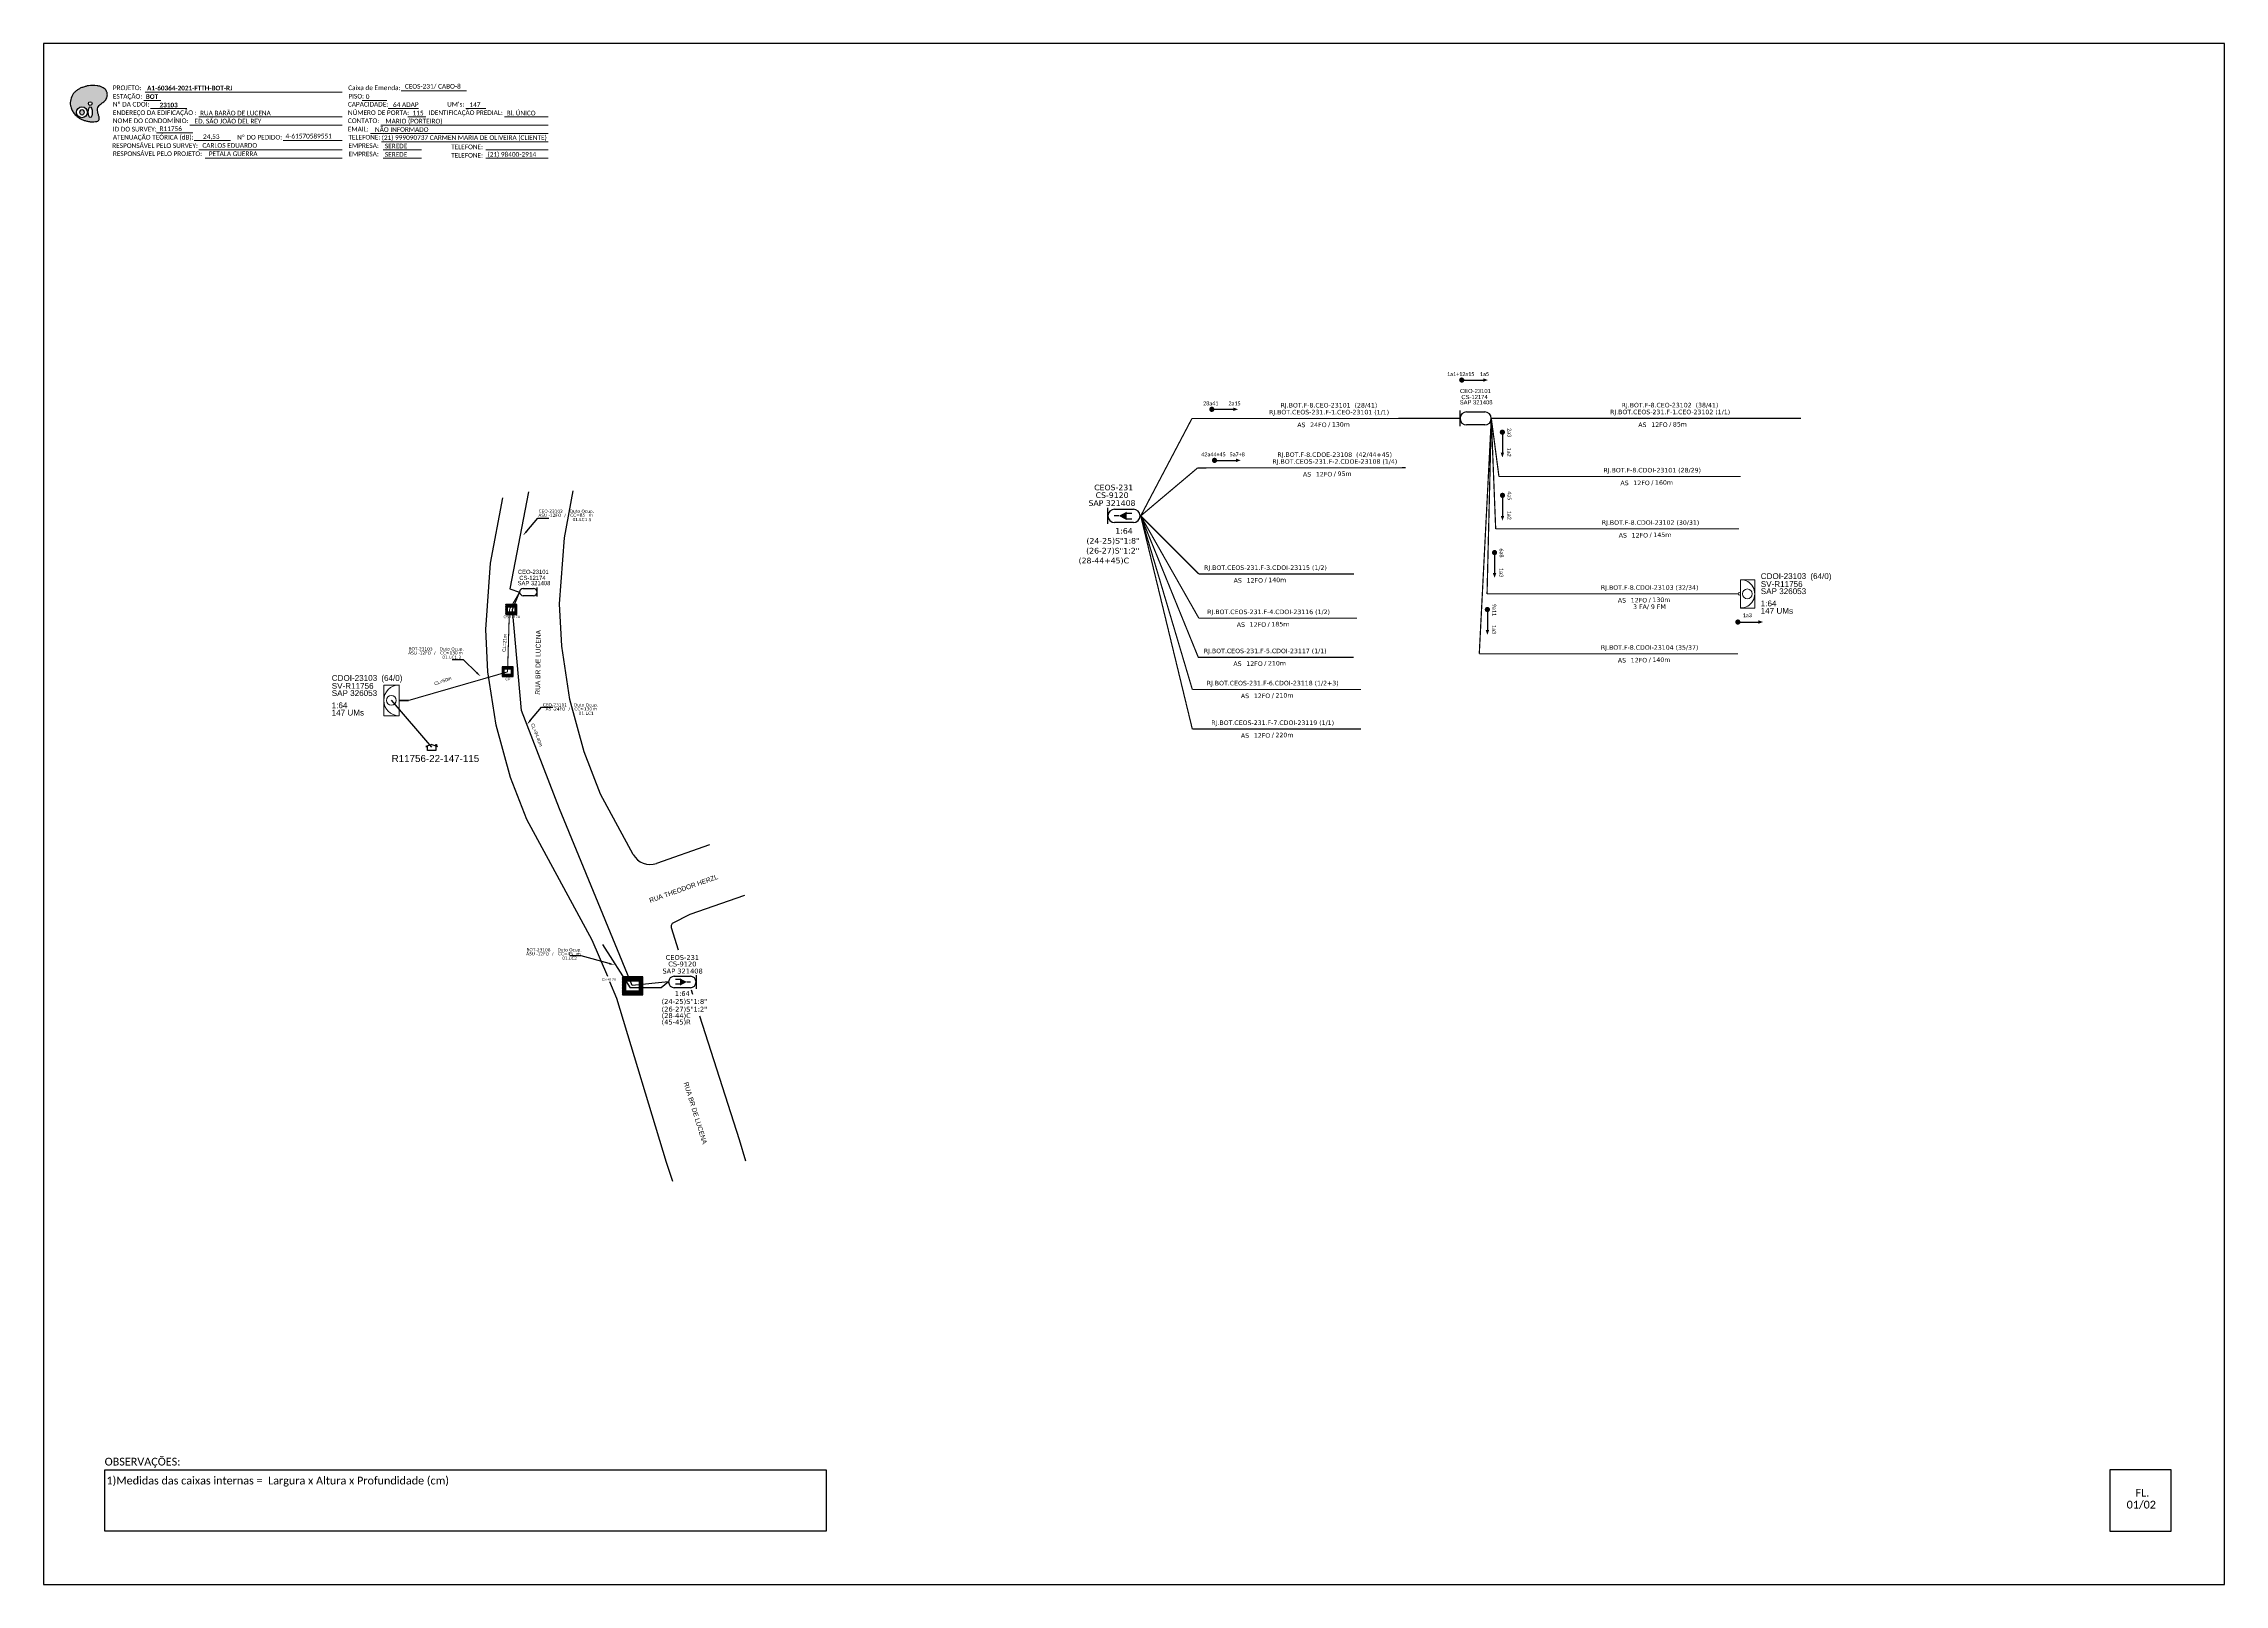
# Model space of a CAD drawing. Extents: x -4 to 1778, y 1 to 595.
# Drawn here: x -4 to 837, y 1 to 595 of the extents above; entities that cross this region are included whole.
import ezdxf
from ezdxf import colors
from ezdxf.entities.mleader import LeaderData, LeaderLine
from ezdxf.enums import TextEntityAlignment as Align
from ezdxf.math import Vec2, Vec3

# ---------------------------------------------------------------- set-up
doc = ezdxf.new("R2010")
doc.units = 0
for name, color, linetype in [('0 @ 1', 7, 'Continuous'), ('10.0-Cartográfico', 4, 'Continuous'), ('10.1-Caixas Subterrâneas', 5, 'Continuous'), ('20.4-CEOS', 1, 'Continuous'), ('20.5-CEO', 1, 'Continuous'), ('CAP a instalar', 1, 'Continuous'), ('CAP_A_INSTALAR', 1, 'Continuous'), ('label_cabos', 7, 'Continuous'), ('QUADRA', 7, 'Continuous'), ('SETA', 7, 'Continuous'), ('surveys', 7, 'Continuous'), ('surveys legendas', 7, 'Continuous')]:
    doc.layers.add(name, color=color, linetype=linetype)
for name, color, linetype, lineweight in [("20.0-LEGENDA DOS CDO'S", 1, 'Continuous', 0), ('20.1-CDO_INTERIOR', 1, 'Continuous', 0), ('20.2-CDO_POSTE', 1, 'Continuous', 5), ('40.1-ETIQUETAS', 1, 'Continuous', 20), ('Segmento Logradouro Texto', 5, 'Continuous', 0)]:
    doc.layers.add(name, color=color, linetype=linetype, lineweight=lineweight)
doc.layers.add('DROP DE CLIENTE', color=140, linetype='Continuous', plot=False)
doc.styles.add('ARIAL', font='arial.ttf')
doc.styles.add('DIGICADE', font='arial.ttf')
doc.styles.add('FTTH', font='arial.ttf')
doc.styles.add('MtXpl_Calibri', font='calibri.ttf')
doc.styles.add('siredit', font='verdana.ttf')
doc.styles.add('WMF-Calibri0', font='calibri.ttf')
doc.styles.add('WMF-Calibri1', font='calibrib.ttf')
doc.linetypes.add('FENCELINE1', pattern='A,0.25,-0.1,[133,ltypeshp.shx,S=0.1,R=0,X=-0.1,Y=0],-0.1,1', length=1.45)

# ---------------------------------------------------------------- blocks, each defined once
blk = doc.blocks.new('OI')
h = blk.add_hatch(color=40)
edge = h.paths.add_edge_path()
edge.add_spline(control_points=[(4.35, -0.67), (3.92, -0.99), (3.26, -1.5), (2.81, -2.59), (2.9, -3.5), (3.06, -4.27), (3.31, -4.85), (3.37, -5.39), (3.4, -5.88), (3.2, -6.4), (2.54, -6.61), (1.65, -6.63), (0.55, -6.67), (-0.56, -6.42), (-1.61, -6.14), (-2.77, -5.61), (-3.92, -4.77), (-4.89, -3.7), (-5.34, -2.65), (-5.6, -1.94), (-5.85, -0.96), (-5.71, 0.47), (-5.1, 2.02), (-4.14, 3.02), (-3.3, 3.61), (-2.37, 4.16), (-1.36, 4.44), (-0.56, 4.7), (0.79, 4.85), (2.24, 4.97), (3.79, 4.57), (4.67, 4.21), (5.44, 3.65), (5.76, 2.99), (6.03, 2.21), (6.01, 1.46), (5.72, 0.64), (5.31, 0.08), (4.88, -0.38), (4.51, -0.55), (4.35, -0.67)], knot_values=[0, 0, 0, 0, 1.60434, 2.417191, 3.427595, 4.282808, 4.776746, 5.304182, 5.888771, 6.258406, 6.858137, 7.79129, 8.986195, 10.124242, 11.187857, 12.242908, 13.953784, 15.414161, 16.515391, 17.349188, 17.675853, 19.552021, 21.515531, 22.568638, 23.63245, 24.621084, 25.782718, 26.745347, 27.142653, 29.870543, 31.004649, 31.921532, 32.709589, 33.801391, 34.042471, 35.192333, 35.971461, 36.628871, 37.254359, 37.836911, 37.836911, 37.836911, 37.836911], degree=3, periodic=0)
h.paths.add_polyline_path([(1.13, -0.87, -1), (-0.04, -0.87, -1)], flags=16)
edge = h.paths.add_edge_path(flags=16)
edge.add_ellipse((0.56, -3.59), major_axis=(-0.02, 1.71), ratio=0.361305, start_angle=0, end_angle=360)
h.paths.add_polyline_path([(-0.36, -3.62, -1), (-3.8, -3.62, -1)], flags=16)
edge = h.paths.add_edge_path(flags=0)
edge.add_ellipse((-2.08, -3.62), major_axis=(0, 0.885), ratio=0.758294, start_angle=0, end_angle=360)
at = {"color": 40}
for centre, radius in [((-2.08, -3.62), 1.72), ((0.54, -0.87), 0.587)]:
    blk.add_circle(centre, radius, dxfattribs=at)
blk.add_ellipse((-2.08, -3.62), major_axis=(0, 0.885), ratio=0.758294, start_param=-3.141592653589792, end_param=3.141592653589792, dxfattribs=at)
blk.add_ellipse((0.56, -3.59), major_axis=(-0.02, 1.71), ratio=0.361305, dxfattribs=at)
at = {"color": 40, "start_tangent": (-0.800898, -0.598801), "end_tangent": (-0.800898, -0.598801)}
blk.add_spline([(4.35, -0.67), (3.2, -1.78), (2.9, -2.54), (2.92, -3.55), (3.12, -4.38), (3.28, -4.85), (3.37, -5.37), (3.35, -5.95), (3.2, -6.29), (2.66, -6.55), (1.73, -6.63), (0.54, -6.62), (-0.58, -6.41), (-1.6, -6.11), (-2.56, -5.67), (-3.95, -4.67), (-4.89, -3.56), (-5.37, -2.56), (-5.64, -1.78), (-5.72, -1.46), (-5.63, 0.42), (-4.84, 2.22), (-4.13, 2.99), (-3.27, 3.62), (-2.4, 4.09), (-1.3, 4.47), (-0.37, 4.72), (0.02, 4.77), (2.75, 4.8), (3.85, 4.53), (4.69, 4.16), (5.31, 3.68), (5.85, 2.73), (5.93, 2.5), (5.94, 1.35), (5.67, 0.62), (5.29, 0.08), (4.84, -0.36), (4.35, -0.67)], degree=3, dxfattribs=at)
blk = doc.blocks.new('SURVEY_SURVEY')
for p, q in [((0, 0.0000127), (-0.0000126, 0.000009)), ((-0.0000126, 0.000009), (-0.0000086, 0.000009)), ((-0.0000086, 0), (-0.0000086, 0.000009)), ((0.0000086, 0), (-0.0000086, 0)), ((0, 0.0000127), (0.0000126, 0.000009)), ((0.0000084, 0.0000132), (0.0000098, 0.0000132)), ((0.0000084, 0.0000103), (0.0000084, 0.0000132)), ((0.0000126, 0.000009), (0.0000086, 0.000009)), ((0.0000086, 0.000009), (0.0000086, 0)), ((0.0000098, 0.0000132), (0.0000098, 0.0000099))]:
    blk.add_line(p, q)
blk = doc.blocks.new('Inst CDOI-64')
at = {"layer": '20.1-CDO_INTERIOR', "color": 1, "lineweight": 18}
blk.add_lwpolyline([(-2.12, -2.13), (-2.12, 2.12), (0, 2.12), (0.01, -2.13)], close=True, dxfattribs=at)
blk.add_circle((-1.06, 0), 0.68, dxfattribs=at)
blk.add_arc((0.01, 0), 2.13, 90.0276, 270.0276, dxfattribs=at)
at = {"layer": "20.0-LEGENDA DOS CDO'S", "style": 'ARIAL'}
for tag, p, rotation in [('FID', (-9.3, 2.69), 0.118), ('SAP', (-9.3, 0.61), 359.9724), ('SURVEY', (-9.3, 1.6), 359.9724), ('1:XX', (-9.31, -1.08), 359.9724), ('UMS', (-9.31, -2.09), 359.9724)]:
    blk.add_attdef(tag, p, '', height=0.8, rotation=rotation, dxfattribs=at)
at = {"layer": "20.0-LEGENDA DOS CDO'S"}
for tag, p, style, flags in [('ID_ATIVIDADE', (-9.3, 3.78), 'ARIAL', 3), ('FATOR', (-1.5, 3.78), 'ARIAL', 1), ('QTDE', (-9.18, -3.66), 'DIGICADE', 3)]:
    blk.add_attdef(tag, p, '', height=0.8, rotation=0.118, dxfattribs=dict(at, style=style, flags=flags))
at = {"layer": "20.0-LEGENDA DOS CDO'S", "style": 'ARIAL'}
blk.add_attdef('FIBRAS_UTILIZADAS', text='', height=0.8, rotation=359.9724, dxfattribs=at).set_placement((-0.99, 2.69), align=Align.CENTER)
blk = doc.blocks.new('*X8')
at = {"color": 0, "linetype": 'Continuous'}
for p, q in [((-1.25, 0.34099), (-0.49099, 1.1)), ((-1.25, 0.517767), (-0.667767, 1.1)), ((-1.25, 0.694544), (-0.844544, 1.1)), ((-1.25, 0.87132), (-1.02132, 1.1)), ((-1.25, 1.048097), (-1.198097, 1.1)), ((-1.25, 0.164214), (-0.8035, 0.610714)), ((-1.25, -0.012563), (-0.8035, 0.433937)), ((-1.25, -0.18934), (-0.8035, 0.25716)), ((-1.25, -0.366117), (-0.8035, 0.080383)), ((-0.789214, 0.625), (-0.314214, 1.1)), ((-0.612437, 0.625), (-0.137437, 1.1)), ((-0.43566, 0.625), (0.03934, 1.1)), ((-0.258883, 0.625), (0.216117, 1.1)), ((-0.082107, 0.625), (0.392893, 1.1)), ((0.09467, 0.625), (0.56967, 1.1)), ((0.271447, 0.625), (0.746447, 1.1)), ((0.448223, 0.625), (0.923223, 1.1)), ((0.625, 0.625), (1.1, 1.1)), ((0.801777, 0.625), (1.25, 1.073223)), ((0.8035, 0.449947), (1.25, 0.896447)), ((0.8035, 0.27317), (1.25, 0.71967)), ((0.8035, 0.096393), (1.25, 0.542893)), ((0.8035, -0.080383), (1.25, 0.366117)), ((0.8035, -0.25716), (1.25, 0.18934)), ((0.8035, -0.433937), (1.25, 0.012563)), ((-1.25, -0.542893), (-0.8035, -0.096393)), ((-1.25, -0.71967), (-0.8035, -0.27317)), ((-1.25, -0.896447), (-0.8035, -0.449947)), ((-1.25, -1.073223), (-0.801777, -0.625)), ((-1.1, -1.1), (-0.625, -0.625)), ((-0.923223, -1.1), (-0.448223, -0.625)), ((-0.746447, -1.1), (-0.271447, -0.625)), ((-0.56967, -1.1), (-0.09467, -0.625)), ((-0.392893, -1.1), (0.082107, -0.625)), ((-0.216117, -1.1), (0.258883, -0.625)), ((-0.03934, -1.1), (0.43566, -0.625)), ((0.137437, -1.1), (0.612437, -0.625)), ((0.314214, -1.1), (0.789214, -0.625)), ((0.49099, -1.1), (1.25, -0.34099)), ((0.667767, -1.1), (1.25, -0.517767)), ((0.8035, -0.610714), (1.25, -0.164214)), ((0.844544, -1.1), (1.25, -0.694544)), ((1.02132, -1.1), (1.25, -0.87132)), ((1.198097, -1.1), (1.25, -1.048097))]:
    blk.add_line(p, q, dxfattribs=at)
blk = doc.blocks.new('MANHOLE_MQ')
at = {"color": 0, "linetype": 'Continuous'}
for p, q in [((0.0000062, 0.0000057), (-0.0000063, 0.0000057)), ((-0.0000063, 0.0000057), (-0.0000063, -0.0000053)), ((-0.000004, 0.0000033), (0.000004, 0.0000033)), ((-0.000004, -0.0000029), (-0.000004, 0.0000033)), ((0.000004, 0.0000033), (0.000004, -0.0000029)), ((0.0000062, -0.0000053), (0.0000062, 0.0000057)), ((-0.0000063, -0.0000053), (0.0000062, -0.0000053)), ((0.000004, -0.0000029), (-0.000004, -0.0000029)), ((0.000004, -0.0000029), (0.000004, -0.0000029))]:
    blk.add_line(p, q, dxfattribs=at)
at = {"color": 0, "linetype": 'Continuous', "xscale": 5e-06, "yscale": 5e-06, "zscale": 1e-05}
blk.add_blockref('*X8', (0, 0.0000002), dxfattribs=at)
blk = doc.blocks.new('*U23')
at = {"layer": '20.4-CEOS', "color": 7, "style": 'siredit'}
for tag, p in [('FIBRAS_SPLITTER', (0, 0)), ('FIBRAS_TOP_C', (0, -4.13)), ('RESERVA_FINAIS', (0, -5.46))]:
    blk.add_attdef(tag, p, '', height=1.01, dxfattribs=at)
for tag, p, flags in [('QTDE', (0, -9.4), 1), ('ID_ATIVIDADE', (0, -6.77), 3), ('FATOR', (0, -8.09), 1), ('FID', (0, -10.71), 1)]:
    blk.add_attdef(tag, p, '', height=1.01, dxfattribs=dict(at, flags=flags))
blk = doc.blocks.new('*U24')
at = {"layer": '20.4-CEOS', "color": 7, "style": 'siredit'}
blk.add_attdef('FIBRAS_SPLITTER', (0, 0), '', height=1.01, dxfattribs=at)
for tag, p, flags in [('QTDE', (0, -4.11), 1), ('ID_ATIVIDADE', (0, -1.48), 3), ('FATOR', (0, -2.79), 3), ('FID', (0, -5.42), 1)]:
    blk.add_attdef(tag, p, '', height=1.01, dxfattribs=dict(at, flags=flags))
blk = doc.blocks.new('Inst CB DT OCUP CFOA-SM-AS-80-TS-24')
at = {"layer": 'label_cabos', "color": 0, "style": 'siredit'}
for tag, flags, p in [('ID_ATIVIDADE', 3, (1.31, 2.67)), ('FATOR', 1, (11.56, 2.55))]:
    blk.add_attdef(tag, text='', height=1, rotation=359.69001, dxfattribs=dict(at, flags=flags)).set_placement(p, align=Align.MIDDLE_CENTER)
for tag, p in [('TIPO_CABO', (1.76, 0)), ('DESTINO_CABO', (3.13, 1.26)), ('CABO', (4.69, -0.05)), ('/', (7.71, -0.05)), ('LANCE', (10.91, 0)), ('TIPO_CABO', (13.11, 1.24)), ('UND', (15.96, 0)), ('FID', (13.15, -1.41))]:
    blk.add_attdef(tag, text='', height=1, rotation=359.69001, dxfattribs=at).set_placement(p, align=Align.MIDDLE_CENTER)
blk.add_attdef('QTDE', (12.43, -0.47), '', height=1, rotation=359.69001, dxfattribs=at)
blk = doc.blocks.new('Inst CB DT OCUP CFOA-SM-ASU-120-S-12')
at = {"layer": 'label_cabos', "color": 0, "style": 'siredit'}
for tag, flags, p in [('ID_ATIVIDADE', 3, (1.31, 2.67)), ('FATOR', 1, (11.56, 2.55))]:
    blk.add_attdef(tag, text='', height=1, rotation=359.69001, dxfattribs=dict(at, flags=flags)).set_placement(p, align=Align.MIDDLE_CENTER)
for tag, p in [('TIPO_CABO', (1.26, 0)), ('DESTINO_CABO', (3.13, 1.26)), ('CABO', (4.69, -0.05)), ('/', (7.71, -0.05)), ('LANCE', (10.91, 0)), ('TIPO_CABO', (13.11, 1.24)), ('UND', (15.96, 0)), ('FID', (13.15, -1.41))]:
    blk.add_attdef(tag, text='', height=1, rotation=359.69001, dxfattribs=at).set_placement(p, align=Align.MIDDLE_CENTER)
blk.add_attdef('QTDE', (12.43, -0.47), '', height=1, rotation=359.69001, dxfattribs=at)
blk = doc.blocks.new('ETIQUETA_RS5F')
at = {"layer": '40.1-ETIQUETAS', "color": 0, "style": 'siredit'}
blk.add_text('/', height=1.5, dxfattribs=at).set_placement((1.58, -1.95), align=Align.MIDDLE_RIGHT)
for tag, p in [('ETIQUETA_R_SECUNDARIA', (1.21, 2.1)), ('ETIQUETA_R_PRIMARIA', (1.21, 4.1)), ('F_ATIVAS/F_MORTAS', (1.14, -4.24))]:
    blk.add_attdef(tag, text='', height=1.5, dxfattribs=at).set_placement(p, align=Align.MIDDLE_CENTER)
for tag, p in [('TIPO_CABO', (-6.58, -2.12)), ('CAP_CABO', (0.4, -2.09))]:
    blk.add_attdef(tag, text='', height=1.5, dxfattribs=at).set_placement(p, align=Align.MIDDLE_RIGHT)
for tag, p in [('FUSÃO_1', (0.85, -8.39)), ('FUSÃO_2', (0.85, -10.6)), ('FUSÃO_3', (0.85, -12.93)), ('FUSÃO_4', (0.85, -15.14)), ('FUSÃO_5', (0.85, -17.16))]:
    blk.add_attdef(tag, text='', height=1.5, dxfattribs=at).set_placement(p, align=Align.CENTER)
blk.add_attdef('METROS', text='', height=1.5, dxfattribs=at).set_placement((2.14, -1.95), align=Align.MIDDLE_LEFT)
blk = doc.blocks.new('CDOE-TEXTO PADRÃO')
at = {"layer": "20.0-LEGENDA DOS CDO'S", "color": 0, "style": 'ARIAL'}
for tag, p in [('CDO_N', (0.49, 7.39)), ('SAP', (0.51, 1.67)), ('CORDOALHA', (0.5, 4.33)), ('SPLITER_1', (0.59, -0.91)), ('(XX-XX_F)S', (0.54, -8.29)), ('SPLITER_2', (0.6, -3.55)), ('(XX-XX_L)S', (0.55, -10.83)), ('UMS', (0.55, -13.15))]:
    blk.add_attdef(tag, p, '', height=1.7, rotation=0.11799, dxfattribs=at)
blk.add_attdef('FIBRAS_UTILIZADAS', text='', height=1.7, rotation=0.11799, dxfattribs=at).set_placement((19.77, 7.43), align=Align.CENTER)

msp = doc.modelspace()

# ---------------------------------------------------------------- linework, layer by layer
for p, q in [((837.17, 595.26), (-3.83, 595.26)), ((-3.83, 595.26), (-3.83, 1.26)), ((837.17, 1.26), (837.17, 595.26)), ((264.43, 172.72), (266.87, 164.57)), ((-3.83, 1.26), (837.17, 1.26))]:
    msp.add_line(p, q)
at = {"color": 7, "lineweight": 0}
for points in [[(34.76, 573.3), (41.31, 573.3)], [(35.28, 576.58), (111.25, 576.58)], [(119.05, 573.34), (128.53, 573.34)], [(134.09, 577.07), (159.22, 577.07)], [(37.42, 570.23), (51.37, 570.23)], [(52.58, 563.88), (111.25, 563.88)], [(55.99, 566.99), (111.25, 566.99)], [(126.21, 563.88), (190.76, 563.88)], [(129.1, 570.23), (140.71, 570.23)], [(136.68, 566.99), (143.62, 566.99)], [(159.04, 570.23), (166.7, 570.23)], [(173.85, 566.99), (190.73, 566.99)], [(39.74, 560.82), (53.69, 560.82)], [(54.28, 557.85), (68.22, 557.85)], [(88.51, 557.85), (111.27, 557.85)], [(122.17, 560.64), (190.76, 560.64)], [(126.46, 557.41), (190.76, 557.41)], [(55.99, 554.29), (111.25, 554.29)], [(58.48, 551.06), (111.25, 551.06)], [(127.07, 554.29), (141.86, 554.29)], [(127.07, 551.06), (141.86, 551.06)], [(166.67, 554.29), (190.76, 554.29)], [(166.67, 551.06), (190.76, 551.06)]]:
    msp.add_lwpolyline(points, dxfattribs=at)
at = {"const_width": 1}
for points in [[(542.56, 465.55, 1), (543.56, 465.55, 1)], [(446.18, 454.27, 1), (447.18, 454.27, 1)], [(558.73, 445.96, 1), (558.73, 444.96, 1)], [(558.78, 421.61, 1), (558.77, 420.61, 1)], [(555.71, 399.55, 1), (555.71, 398.55, 1)], [(649.04, 372.26, 1), (650.04, 372.26, 1)]]:
    msp.add_lwpolyline(points, format="xyb", close=True, dxfattribs=at)
at = {"color": 7, "const_width": 1}
for points in [[(447.22, 434.6, 1), (448.22, 434.6, 1)], [(552.95, 377.59, 1), (552.95, 376.59, 1)]]:
    msp.add_lwpolyline(points, format="xyb", close=True, dxfattribs=at)
at = {"color": 0}
for points in [[(19.73, 45.46), (297.98, 45.46), (297.98, 21.75), (19.73, 21.75)], [(816.67, 45.46), (792.97, 45.46), (792.97, 21.75), (816.67, 21.75)]]:
    msp.add_lwpolyline(points, close=True, dxfattribs=at)
at = {"layer": '10.0-Cartográfico'}
for p, q in [((196.98, 404.79), (200.4, 422.87)), ((168.53, 394.94), (173.28, 420.12)), ((195.1, 379.28), (196.98, 404.79)), ((166.65, 369.43), (168.53, 394.94)), ((195.96, 362.9), (195.1, 379.28)), ((167.51, 353.05), (166.65, 369.43)), ((199.15, 342.34), (195.96, 362.9)), ((170.7, 332.49), (167.51, 353.05)), ((204.65, 322.2), (199.15, 342.34)), ((176.2, 312.35), (170.7, 332.49)), ((210.93, 305.93), (204.65, 322.2)), ((182.48, 296.08), (176.2, 312.35)), ((223.56, 282.68), (210.93, 305.93)), ((207.7, 249.66), (182.48, 296.08)), ((252.97, 286.32), (232.58, 279.2)), ((266.41, 266.8), (245.43, 259.47)), ((238.59, 256.06), (238.13, 255.31)), ((238.13, 255.31), (238.16, 254.44)), ((245.43, 259.47), (238.59, 256.06)), ((213.71, 235.58), (207.7, 249.66)), ((217.29, 227.18), (214.59, 233.5)), ((236.38, 163.9), (217.29, 227.18))]:
    msp.add_line(p, q, dxfattribs=at)
for points in [[(266.41, 266.8), (245.43, 259.47), (238.59, 256.06), (238.13, 255.31), (238.16, 254.44), (240.92, 245.88)], [(249.07, 220.5), (264.43, 172.72), (266.87, 164.57)]]:
    msp.add_lwpolyline(points, dxfattribs=at)
msp.add_arc((230.12, 286.24), 7.46, 208.51631, 289.25063, dxfattribs=at)
at = {"layer": '20.4-CEOS', "color": 5}
for p, q in [((542.4, 447.74), (542.4, 453.8)), ((544.91, 453.28), (551.95, 453.28)), ((551.95, 448.26), (544.91, 448.26))]:
    msp.add_line(p, q, dxfattribs=at)
at = {"layer": '20.4-CEOS', "color": 7}
for p, q in [((409.19, 415.77), (416.42, 415.77)), ((416.42, 410.62), (409.19, 410.62)), ((239.39, 235.71), (245.59, 235.71)), ((245.59, 231.29), (239.39, 231.29))]:
    msp.add_line(p, q, dxfattribs=at)
for points in [[(406.62, 410.09), (406.62, 416.3)], [(410.81, 413.19), (409.07, 413.19)], [(413.66, 414.22), (415.86, 414.22)], [(413.66, 412.07), (415.86, 412.07)], [(247.8, 236.17), (247.8, 230.84)], [(241.75, 234.47), (239.87, 234.47)], [(241.75, 232.63), (239.87, 232.63)], [(244.2, 233.5), (245.69, 233.5)]]:
    msp.add_lwpolyline(points, dxfattribs=at)
for points in [[(410.81, 413.19, 0, 3.18, 0), (413.8, 413.19, 3.18, 3.18, 0)], [(244.2, 233.5, 0, 2.73, 0), (241.64, 233.5, 2.73, 2.73, 0)]]:
    msp.add_lwpolyline(points, format="xyseb", dxfattribs=at)
at = {"layer": '20.4-CEOS', "color": 5}
for centre, start, end in [((544.91, 450.77), 90, 270), ((551.95, 450.77), 270, 90)]:
    msp.add_arc(centre, 2.51, start, end, dxfattribs=at)
at = {"layer": '20.4-CEOS', "color": 7}
for centre, radius, start, end in [((409.19, 413.19), 2.58, 90, 270), ((416.42, 413.19), 2.58, 270, 90), ((239.39, 233.5), 2.21, 90, 270), ((245.59, 233.5), 2.21, 270, 90)]:
    msp.add_arc(centre, radius, start, end, dxfattribs=at)
at = {"layer": '20.5-CEO', "color": 5}
for p, q in [((181.15, 385.23), (185.1, 385.23)), ((185.1, 382.41), (181.15, 382.41))]:
    msp.add_line(p, q, dxfattribs=at)
msp.add_lwpolyline([(186.51, 382.12), (186.51, 385.52)], dxfattribs=at)
for centre, start, end in [((181.15, 383.82), 90, 270), ((185.1, 383.82), 270, 90)]:
    msp.add_arc(centre, 1.41, start, end, dxfattribs=at)
at = {"layer": '40.1-ETIQUETAS'}
msp.add_lwpolyline([(650.62, 388.57), (656.07, 388.57), (656.07, 377.67), (650.62, 377.67)], close=True, dxfattribs=at)
for centre, major_axis, start_param, end_param in [((650.62, 383.13), (-3.85, 3.85), 2.356194, 5.497787), ((650.12, 383.13), (-0.356, 0.356), 2.356194490191767, 8.639379797371353), ((653.2, 383.13), (1.33, 1.33), 3.926991, 10.210176)]:
    msp.add_ellipse(centre, major_axis=major_axis, ratio=1, start_param=start_param, end_param=end_param, dxfattribs=at)
at = {"layer": 'CAP a instalar', "color": 7, "ltscale": 5}
for p, q in [((183.1, 422.51), (176, 385.04)), ((176, 385.04), (179.74, 383.82)), ((176.97, 377.08), (179.74, 383.82)), ((180.4, 338.21), (176.97, 377.08)), ((195.12, 300.22), (180.4, 338.21)), ((223.11, 232.12), (195.12, 300.22)), ((211.73, 247.93), (222.41, 231.29)), ((234.37, 231.29), (222.41, 231.29)), ((237.18, 233.5), (223.11, 232.12)), ((237.18, 233.5), (234.37, 231.29))]:
    msp.add_line(p, q, dxfattribs=at)
at = {"layer": 'CAP a instalar', "color": 7, "linetype": 'FENCELINE1', "ltscale": 7, "const_width": 0.467}
for points in [[(419.26, 413.19), (419.26, 413.19), (439.01, 450.72)], [(439.01, 450.72), (542.4, 450.77)], [(554.46, 450.77), (549.82, 360.01)], [(554.46, 450.82), (673.91, 450.82)], [(554.46, 450.77), (556.15, 408.18)], [(554.46, 450.77), (557.41, 428.36)], [(441.21, 431.69), (419.26, 413.19)], [(441.21, 431.69), (521.47, 431.74)], [(557.41, 428.36), (650.61, 428.36)], [(419.26, 413.19), (439.16, 346.28)], [(556.15, 408.18), (649.95, 408.18)], [(549.82, 360.01), (649.61, 360.01)], [(439.16, 346.28), (504.24, 346.28)]]:
    msp.add_lwpolyline(points, dxfattribs=at)
at = {"layer": 'CAP a instalar', "linetype": 'FENCELINE1', "ltscale": 7, "const_width": 0.467}
for points in [[(554.46, 450.77), (552.82, 383.12)], [(552.82, 383.12), (649.61, 383.12)]]:
    msp.add_lwpolyline(points, dxfattribs=at)
at = {"layer": 'CAP a instalar', "color": 251, "linetype": 'FENCELINE1', "ltscale": 7, "const_width": 0.467}
for points in [[(419.26, 413.19), (441.46, 358.67), (501.35, 358.67)], [(439.16, 330.99), (419.26, 413.19)], [(419.26, 413.19), (419.26, 413.19), (441.68, 373.74)], [(441.68, 390.78), (419.26, 413.19)], [(441.68, 390.78), (501.46, 390.78)], [(441.68, 373.74), (502.66, 373.74)], [(439.16, 330.99), (504.24, 330.99)]]:
    msp.add_lwpolyline(points, dxfattribs=at)
at = {"layer": 'CAP a instalar', "ltscale": 5, "const_width": 0.615}
msp.add_lwpolyline([(133.25, 342.06), (136.98, 342.06)], dxfattribs=at)
at = {"layer": 'CAP_A_INSTALAR', "linetype": 'FENCELINE1', "ltscale": 6, "const_width": 0.406}
for points in [[(175.8, 377.09), (179.74, 383.82)], [(175.09, 353.06), (175.8, 377.09)], [(136.98, 342.06), (175.09, 353.06)]]:
    msp.add_lwpolyline(points, dxfattribs=at)
at = {"layer": 'DROP DE CLIENTE'}
msp.add_lwpolyline([(130.21, 342.17), (145.75, 324.02)], dxfattribs=at)
at = {"layer": 'QUADRA'}
msp.add_line((238.76, 156.54), (236.38, 163.9), dxfattribs=at)
at = {"layer": 'QUADRA', "color": 7}
msp.add_lwpolyline([(245.88, 230.43), (246.4, 228.82)], dxfattribs=at)
at = {"layer": 'SETA'}
for points in [[(543.44, 465.55), (552.04, 465.55)], [(447.06, 454.27), (455.66, 454.27)], [(558.73, 445.46), (558.72, 436.86)], [(558.77, 421.11), (558.77, 412.51)], [(555.71, 399.05), (555.7, 390.45)], [(649.54, 372.26), (658.13, 372.26)]]:
    msp.add_lwpolyline(points, dxfattribs=at)
at = {"layer": 'SETA', "color": 7}
for points in [[(448.1, 434.6), (456.69, 434.6)], [(552.95, 377.09), (552.94, 368.49)]]:
    msp.add_lwpolyline(points, dxfattribs=at)
at = {"layer": 'SETA'}
for points in [[(551.35, 466.23), (553.18, 465.56), (551.35, 464.9)], [(454.97, 454.95), (456.8, 454.28), (454.97, 453.61)], [(559.4, 437.55), (558.73, 435.72), (558.07, 437.55)], [(559.45, 413.2), (558.78, 411.37), (558.11, 413.2)], [(556.38, 391.14), (555.72, 389.31), (555.05, 391.14)], [(657.44, 372.94), (659.28, 372.27), (657.44, 371.6)]]:
    msp.add_solid(points, dxfattribs=at)
at = {"layer": 'SETA', "color": 7}
for points in [[(456, 435.28), (457.84, 434.61), (456, 433.94)], [(553.62, 369.18), (552.95, 367.35), (552.29, 369.18)]]:
    msp.add_solid(points, dxfattribs=at)

# ---------------------------------------------------------------- block references
at = {"color": 7, "xscale": 1.213923925163967, "yscale": 1.213923925163967, "zscale": 1.213923925163967, "rotation": 0.1532896023949059}
msp.add_blockref('OI', (13.47, 573.2), dxfattribs=at)
at = {"color": 0, "lineweight": 0, "xscale": 2.790468429178282, "yscale": 2.790468429178282, "zscale": 2.790468429178282}
msp.add_blockref('Inst CDOI-64', (133.24, 342.06), dxfattribs=at).add_auto_attribs({'FIBRAS_UTILIZADAS': '(64/0)', 'SURVEY': 'SV-R11756', 'SAP': 'SAP 326053', '1:XX': '1:64', 'UMS': '147 UMs', 'FID': 'CDOI-23103'})
at = {"layer": '10.1-Caixas Subterrâneas', "color": 30, "rotation": 180.0000000000622}
for p, xscale, yscale, zscale in [((176.48, 377.17), 340446.4858180053, 340446.4858180053, 340446.4858180053), ((175.12, 353.21), 340446.4858180053, 340446.4858180053, 340446.4858180053), ((223.29, 232.09), 633607.2714465585, 633607.2714465585, 633607.2714465585)]:
    msp.add_blockref('MANHOLE_MQ', p, dxfattribs=dict(at, xscale=xscale, yscale=yscale, zscale=zscale))
at = {"layer": '20.2-CDO_POSTE', "color": 5}
ref = msp.add_blockref('CDOE-TEXTO PADRÃO', (542.18, 451.42), dxfattribs=dict(at, xscale=0.947556147652673, yscale=0.947556147652673, zscale=0.947556147652673))
ref.add_attrib('CDO_N', 'SAP 321408', (542.29, 456.16), dxfattribs={"layer": "20.0-LEGENDA DOS CDO'S", "color": 0, "height": 1.611, "rotation": 0.11799, "style": 'ARIAL'})
ref = msp.add_blockref('CDOE-TEXTO PADRÃO', (544.11, 453.45), dxfattribs=dict(at, xscale=0.947556147652673, yscale=0.947556147652673, zscale=0.947556147652673))
ref.add_attrib('CDO_N', 'CS-12174', (542.93, 458.2), dxfattribs={"layer": "20.0-LEGENDA DOS CDO'S", "color": 0, "height": 1.611, "rotation": 0.11799, "style": 'ARIAL'})
ref.add_attrib('SAP', 'CEO-23101', (542.4, 460.52), dxfattribs={"layer": "20.0-LEGENDA DOS CDO'S", "color": 0, "height": 1.611, "rotation": 0.11799, "style": 'ARIAL'})
ref = msp.add_blockref('CDOE-TEXTO PADRÃO', (178.86, 381.7), dxfattribs=dict(at, xscale=0.947556147652673, yscale=0.947556147652673, zscale=0.947556147652673))
ref.add_attrib('CDO_N', 'SAP 321408', (178.97, 386.44), dxfattribs={"layer": "20.0-LEGENDA DOS CDO'S", "color": 0, "height": 1.611, "rotation": 0.11799, "style": 'ARIAL'})
ref = msp.add_blockref('CDOE-TEXTO PADRÃO', (180.8, 383.73), dxfattribs=dict(at, xscale=0.947556147652673, yscale=0.947556147652673, zscale=0.947556147652673))
ref.add_attrib('CDO_N', 'CS-12174', (179.61, 388.48), dxfattribs={"layer": "20.0-LEGENDA DOS CDO'S", "color": 0, "height": 1.611, "rotation": 0.11799, "style": 'ARIAL'})
ref.add_attrib('SAP', 'CEO-23101', (179.08, 390.8), dxfattribs={"layer": "20.0-LEGENDA DOS CDO'S", "color": 0, "height": 1.611, "rotation": 0.11799, "style": 'ARIAL'})
at = {"layer": '20.4-CEOS', "color": 7, "lineweight": 0}
ref = msp.add_blockref('*U23', (234.49, 225.06), dxfattribs=dict(at, xscale=1.855125631101542, yscale=1.855125631101542, zscale=1.855125631101542))
ref.add_attrib('FIBRAS_SPLITTER', '(24-25)S"1:8"', (234.49, 225.06), dxfattribs={"color": 7, "height": 1.8731, "style": 'siredit'})
ref.add_attrib('FIBRAS_TOP_C', '(28-44)C', (234.49, 219.6), dxfattribs={"color": 7, "height": 1.873, "style": 'siredit'})
ref.add_attrib('RESERVA_FINAIS', '(45-45)R', (234.49, 217.12), dxfattribs={"color": 7, "height": 1.873, "style": 'siredit'})
at = {"layer": '20.4-CEOS', "color": 7, "lineweight": 0, "xscale": 1.855125631101542, "yscale": 1.855125631101542, "zscale": 1.855125631101542}
msp.add_blockref('*U24', (234.49, 222.07), dxfattribs=at).add_auto_attribs({'FIBRAS_SPLITTER': '(26-27)S"1:2"'})
at = {"layer": '40.1-ETIQUETAS', "color": 7}
ref = msp.add_blockref('ETIQUETA_RS5F', (490.51, 450.74), dxfattribs=dict(at, xscale=1.16639998499977, yscale=1.16639998499977, zscale=1.16639998499977))
ref.add_attrib('ETIQUETA_R_PRIMARIA', 'RJ.BOT.F-8.CEO-23101  (28/41)', dxfattribs={"color": 0, "height": 1.7496, "style": 'siredit'}).set_placement((491.85, 455.85), align=Align.MIDDLE_CENTER)
ref.add_attrib('ETIQUETA_R_SECUNDARIA', 'RJ.BOT.CEOS-231.F-1.CEO-23101 (1/1)', dxfattribs={"color": 0, "height": 1.7496, "style": 'siredit'}).set_placement((491.89, 453.2), align=Align.MIDDLE_CENTER)
ref.add_attrib('TIPO_CABO', 'AS', dxfattribs={"color": 0, "height": 1.75, "style": 'siredit'}).set_placement((482.8, 448.28), align=Align.MIDDLE_RIGHT)
ref.add_attrib('CAP_CABO', '24FO', dxfattribs={"color": 0, "height": 1.75, "style": 'siredit'}).set_placement((490.94, 448.3), align=Align.MIDDLE_RIGHT)
ref.add_attrib('METROS', '130m', dxfattribs={"color": 0, "height": 1.75, "style": 'siredit'}).set_placement((492.98, 448.46), align=Align.MIDDLE_LEFT)
ref = msp.add_blockref('ETIQUETA_RS5F', (622.03, 450.79), dxfattribs=dict(at, xscale=1.16639998499977, yscale=1.16639998499977, zscale=1.16639998499977))
ref.add_attrib('ETIQUETA_R_PRIMARIA', 'RJ.BOT.F-8.CEO-23102  (38/41)', dxfattribs={"color": 0, "height": 1.7496, "style": 'siredit'}).set_placement((623.37, 455.9), align=Align.MIDDLE_CENTER)
ref.add_attrib('ETIQUETA_R_SECUNDARIA', 'RJ.BOT.CEOS-231.F-1.CEO-23102 (1/1)', dxfattribs={"color": 0, "height": 1.7496, "style": 'siredit'}).set_placement((623.41, 453.25), align=Align.MIDDLE_CENTER)
ref.add_attrib('TIPO_CABO', 'AS', dxfattribs={"color": 0, "height": 1.75, "style": 'siredit'}).set_placement((614.31, 448.33), align=Align.MIDDLE_RIGHT)
ref.add_attrib('CAP_CABO', '12FO', dxfattribs={"color": 0, "height": 1.75, "style": 'siredit'}).set_placement((622.46, 448.35), align=Align.MIDDLE_RIGHT)
ref.add_attrib('METROS', '85m', dxfattribs={"color": 0, "height": 1.75, "style": 'siredit'}).set_placement((624.49, 448.51), align=Align.MIDDLE_LEFT)
ref = msp.add_blockref('ETIQUETA_RS5F', (615.14, 428.36), dxfattribs=dict(at, xscale=1.16639998499977, yscale=1.16639998499977, zscale=1.16639998499977))
ref.add_attrib('ETIQUETA_R_SECUNDARIA', 'RJ.BOT.F-8.CDOI-23101 (28/29)', dxfattribs={"color": 0, "height": 1.7496, "style": 'siredit'}).set_placement((616.52, 430.82), align=Align.MIDDLE_CENTER)
ref.add_attrib('TIPO_CABO', 'AS', dxfattribs={"color": 0, "height": 1.75, "style": 'siredit'}).set_placement((607.42, 425.89), align=Align.MIDDLE_RIGHT)
ref.add_attrib('CAP_CABO', '12FO', dxfattribs={"color": 0, "height": 1.75, "style": 'siredit'}).set_placement((615.57, 425.92), align=Align.MIDDLE_RIGHT)
ref.add_attrib('METROS', '160m', dxfattribs={"color": 0, "height": 1.75, "style": 'siredit'}).set_placement((617.6, 426.08), align=Align.MIDDLE_LEFT)
ref = msp.add_blockref('ETIQUETA_RS5F', (614.47, 408.18), dxfattribs=dict(at, xscale=1.16639998499977, yscale=1.16639998499977, zscale=1.16639998499977))
ref.add_attrib('ETIQUETA_R_SECUNDARIA', 'RJ.BOT.F-8.CDOI-23102 (30/31)', dxfattribs={"color": 0, "height": 1.7496, "style": 'siredit'}).set_placement((615.85, 410.63), align=Align.MIDDLE_CENTER)
ref.add_attrib('TIPO_CABO', 'AS', dxfattribs={"color": 0, "height": 1.75, "style": 'siredit'}).set_placement((606.76, 405.71), align=Align.MIDDLE_RIGHT)
ref.add_attrib('CAP_CABO', '12FO', dxfattribs={"color": 0, "height": 1.75, "style": 'siredit'}).set_placement((614.9, 405.73), align=Align.MIDDLE_RIGHT)
ref.add_attrib('METROS', '145m', dxfattribs={"color": 0, "height": 1.75, "style": 'siredit'}).set_placement((616.94, 405.9), align=Align.MIDDLE_LEFT)
at = {"layer": '40.1-ETIQUETAS'}
ref = msp.add_blockref('ETIQUETA_RS5F', (614.14, 383.12), dxfattribs=dict(at, xscale=1.16639998499977, yscale=1.16639998499977, zscale=1.16639998499977))
ref.add_attrib('ETIQUETA_R_SECUNDARIA', 'RJ.BOT.F-8.CDOI-23103 (32/34)', dxfattribs={"color": 0, "height": 1.7496, "style": 'siredit'}).set_placement((615.52, 385.57), align=Align.MIDDLE_CENTER)
ref.add_attrib('TIPO_CABO', 'AS', dxfattribs={"color": 0, "height": 1.75, "style": 'siredit'}).set_placement((606.42, 380.65), align=Align.MIDDLE_RIGHT)
ref.add_attrib('CAP_CABO', '12FO', dxfattribs={"color": 0, "height": 1.75, "style": 'siredit'}).set_placement((614.57, 380.68), align=Align.MIDDLE_RIGHT)
ref.add_attrib('METROS', '130m', dxfattribs={"color": 0, "height": 1.75, "style": 'siredit'}).set_placement((616.6, 380.84), align=Align.MIDDLE_LEFT)
ref.add_attrib('F_ATIVAS/F_MORTAS', '3 FA/ 9 FM', dxfattribs={"color": 0, "height": 1.75, "style": 'siredit'}).set_placement((615.44, 378.17), align=Align.MIDDLE_CENTER)
at = {"layer": '40.1-ETIQUETAS', "color": 7}
ref = msp.add_blockref('ETIQUETA_RS5F', (614.14, 360.01), dxfattribs=dict(at, xscale=1.16639998499977, yscale=1.16639998499977, zscale=1.16639998499977))
ref.add_attrib('ETIQUETA_R_SECUNDARIA', 'RJ.BOT.F-8.CDOI-23104 (35/37)', dxfattribs={"color": 0, "height": 1.7496, "style": 'siredit'}).set_placement((615.52, 362.47), align=Align.MIDDLE_CENTER)
ref.add_attrib('TIPO_CABO', 'AS', dxfattribs={"color": 0, "height": 1.75, "style": 'siredit'}).set_placement((606.42, 357.54), align=Align.MIDDLE_RIGHT)
ref.add_attrib('CAP_CABO', '12FO', dxfattribs={"color": 0, "height": 1.75, "style": 'siredit'}).set_placement((614.57, 357.57), align=Align.MIDDLE_RIGHT)
ref.add_attrib('METROS', '140m', dxfattribs={"color": 0, "height": 1.75, "style": 'siredit'}).set_placement((616.6, 357.73), align=Align.MIDDLE_LEFT)
at = {"layer": 'CAP a instalar', "color": 252, "linetype": 'FENCELINE1', "ltscale": 5}
ref = msp.add_blockref('ETIQUETA_RS5F', (465.98, 390.78), dxfattribs=dict(at, xscale=1.16639998499977, yscale=1.16639998499977, zscale=1.16639998499977))
ref.add_attrib('ETIQUETA_R_SECUNDARIA', 'RJ.BOT.CEOS-231.F-3.CDOI-23115 (1/2)', dxfattribs={"layer": '40.1-ETIQUETAS', "color": 0, "height": 1.7496, "style": 'siredit'}).set_placement((467.36, 393.23), align=Align.MIDDLE_CENTER)
ref.add_attrib('TIPO_CABO', 'AS', dxfattribs={"layer": '40.1-ETIQUETAS', "color": 0, "height": 1.75, "style": 'siredit'}).set_placement((458.27, 388.31), align=Align.MIDDLE_RIGHT)
ref.add_attrib('CAP_CABO', '12FO', dxfattribs={"layer": '40.1-ETIQUETAS', "color": 0, "height": 1.75, "style": 'siredit'}).set_placement((466.41, 388.33), align=Align.MIDDLE_RIGHT)
ref.add_attrib('METROS', '140m', dxfattribs={"layer": '40.1-ETIQUETAS', "color": 0, "height": 1.75, "style": 'siredit'}).set_placement((468.45, 388.5), align=Align.MIDDLE_LEFT)
ref = msp.add_blockref('ETIQUETA_RS5F', (467.19, 373.74), dxfattribs=dict(at, xscale=1.16639998499977, yscale=1.16639998499977, zscale=1.16639998499977))
ref.add_attrib('ETIQUETA_R_SECUNDARIA', 'RJ.BOT.CEOS-231.F-4.CDOI-23116 (1/2)', dxfattribs={"layer": '40.1-ETIQUETAS', "color": 0, "height": 1.7496, "style": 'siredit'}).set_placement((468.57, 376.19), align=Align.MIDDLE_CENTER)
ref.add_attrib('TIPO_CABO', 'AS', dxfattribs={"layer": '40.1-ETIQUETAS', "color": 0, "height": 1.75, "style": 'siredit'}).set_placement((459.47, 371.27), align=Align.MIDDLE_RIGHT)
ref.add_attrib('CAP_CABO', '12FO', dxfattribs={"layer": '40.1-ETIQUETAS', "color": 0, "height": 1.75, "style": 'siredit'}).set_placement((467.62, 371.3), align=Align.MIDDLE_RIGHT)
ref.add_attrib('METROS', '185m', dxfattribs={"layer": '40.1-ETIQUETAS', "color": 0, "height": 1.75, "style": 'siredit'}).set_placement((469.65, 371.46), align=Align.MIDDLE_LEFT)
ref = msp.add_blockref('ETIQUETA_RS5F', (465.88, 358.67), dxfattribs=dict(at, xscale=1.16639998499977, yscale=1.16639998499977, zscale=1.16639998499977))
ref.add_attrib('ETIQUETA_R_SECUNDARIA', 'RJ.BOT.CEOS-231.F-5.CDOI-23117 (1/1)', dxfattribs={"layer": '40.1-ETIQUETAS', "color": 0, "height": 1.7496, "style": 'siredit'}).set_placement((467.26, 361.12), align=Align.MIDDLE_CENTER)
ref.add_attrib('TIPO_CABO', 'AS', dxfattribs={"layer": '40.1-ETIQUETAS', "color": 0, "height": 1.75, "style": 'siredit'}).set_placement((458.16, 356.2), align=Align.MIDDLE_RIGHT)
ref.add_attrib('CAP_CABO', '12FO', dxfattribs={"layer": '40.1-ETIQUETAS', "color": 0, "height": 1.75, "style": 'siredit'}).set_placement((466.3, 356.23), align=Align.MIDDLE_RIGHT)
ref.add_attrib('METROS', '210m', dxfattribs={"layer": '40.1-ETIQUETAS', "color": 0, "height": 1.75, "style": 'siredit'}).set_placement((468.34, 356.39), align=Align.MIDDLE_LEFT)
at = {"layer": 'CAP a instalar', "color": 7, "linetype": 'FENCELINE1', "ltscale": 5}
ref = msp.add_blockref('ETIQUETA_RS5F', (468.77, 346.27), dxfattribs=dict(at, xscale=1.16639998499977, yscale=1.16639998499977, zscale=1.16639998499977))
ref.add_attrib('ETIQUETA_R_SECUNDARIA', 'RJ.BOT.CEOS-231.F-6.CDOI-23118 (1/2+3)', dxfattribs={"layer": '40.1-ETIQUETAS', "color": 0, "height": 1.7496, "style": 'siredit'}).set_placement((470.15, 348.73), align=Align.MIDDLE_CENTER)
ref.add_attrib('TIPO_CABO', 'AS', dxfattribs={"layer": '40.1-ETIQUETAS', "color": 0, "height": 1.75, "style": 'siredit'}).set_placement((461.05, 343.81), align=Align.MIDDLE_RIGHT)
ref.add_attrib('CAP_CABO', '12FO', dxfattribs={"layer": '40.1-ETIQUETAS', "color": 0, "height": 1.75, "style": 'siredit'}).set_placement((469.2, 343.83), align=Align.MIDDLE_RIGHT)
ref.add_attrib('METROS', '210m', dxfattribs={"layer": '40.1-ETIQUETAS', "color": 0, "height": 1.75, "style": 'siredit'}).set_placement((471.23, 344), align=Align.MIDDLE_LEFT)
at = {"layer": 'CAP a instalar', "color": 252, "linetype": 'FENCELINE1', "ltscale": 5}
ref = msp.add_blockref('ETIQUETA_RS5F', (468.77, 330.99), dxfattribs=dict(at, xscale=1.16639998499977, yscale=1.16639998499977, zscale=1.16639998499977))
ref.add_attrib('ETIQUETA_R_SECUNDARIA', 'RJ.BOT.CEOS-231.F-7.CDOI-23119 (1/1)', dxfattribs={"layer": '40.1-ETIQUETAS', "color": 0, "height": 1.7496, "style": 'siredit'}).set_placement((470.15, 333.45), align=Align.MIDDLE_CENTER)
ref.add_attrib('TIPO_CABO', 'AS', dxfattribs={"layer": '40.1-ETIQUETAS', "color": 0, "height": 1.75, "style": 'siredit'}).set_placement((461.05, 328.52), align=Align.MIDDLE_RIGHT)
ref.add_attrib('CAP_CABO', '12FO', dxfattribs={"layer": '40.1-ETIQUETAS', "color": 0, "height": 1.75, "style": 'siredit'}).set_placement((469.2, 328.55), align=Align.MIDDLE_RIGHT)
ref.add_attrib('METROS', '220m', dxfattribs={"layer": '40.1-ETIQUETAS', "color": 0, "height": 1.75, "style": 'siredit'}).set_placement((471.23, 328.71), align=Align.MIDDLE_LEFT)
at = {"layer": 'label_cabos', "color": 0, "lineweight": 0}
ref = msp.add_blockref('Inst CB DT OCUP CFOA-SM-ASU-120-S-12', (187.97, 413.48), dxfattribs=dict(at, xscale=1.203335689986604, yscale=1.203335689986604, zscale=1.203335689986604))
ref.add_attrib('DESTINO_CABO', 'CEO-23102', dxfattribs={"color": 0, "height": 1.203, "rotation": 359.69001, "style": 'siredit'}).set_placement((191.74, 415), align=Align.MIDDLE_CENTER)
ref.add_attrib('CABO', '12FO', dxfattribs={"color": 0, "height": 1.203, "rotation": 359.69001, "style": 'siredit'}).set_placement((193.61, 413.42), align=Align.MIDDLE_CENTER)
ref.add_attrib('TIPO_CABO', 'Duto Ocup.', dxfattribs={"color": 0, "height": 1.203, "rotation": 359.69001, "style": 'siredit'}).set_placement((203.75, 414.98), align=Align.MIDDLE_CENTER)
ref.add_attrib('/', '/', dxfattribs={"color": 0, "height": 1.2, "rotation": 359.69001, "style": 'siredit'}).set_placement((197.26, 413.42), align=Align.MIDDLE_CENTER)
ref.add_attrib('TIPO_CABO', 'ASU - ', dxfattribs={"color": 0, "height": 1.203, "rotation": 359.69001, "style": 'siredit'}).set_placement((189.49, 413.47), align=Align.MIDDLE_CENTER)
ref.add_attrib('FID', '01.LC1.5', dxfattribs={"color": 0, "height": 1.203, "rotation": 359.69001, "style": 'siredit'}).set_placement((203.8, 411.78), align=Align.MIDDLE_CENTER)
ref.add_attrib('LANCE', 'CC=', dxfattribs={"color": 0, "height": 1.203, "rotation": 359.69001, "style": 'siredit'}).set_placement((201.1, 413.48), align=Align.MIDDLE_CENTER)
ref.add_attrib('QTDE', '85', (202.93, 412.91), dxfattribs={"color": 0, "height": 1.203, "rotation": 359.69001, "style": 'siredit'})
ref.add_attrib('UND', 'm', dxfattribs={"color": 0, "height": 1.2, "rotation": 359.69001, "style": 'siredit'}).set_placement((207.18, 413.48), align=Align.MIDDLE_CENTER)
ref = msp.add_blockref('Inst CB DT OCUP CFOA-SM-ASU-120-S-12', (137.76, 360.38), dxfattribs=dict(at, xscale=1.203335689986604, yscale=1.203335689986604, zscale=1.203335689986604))
ref.add_attrib('DESTINO_CABO', 'BOT-23103', dxfattribs={"color": 0, "height": 1.203, "rotation": 359.69001, "style": 'siredit'}).set_placement((141.53, 361.9), align=Align.MIDDLE_CENTER)
ref.add_attrib('CABO', '12FO', dxfattribs={"color": 0, "height": 1.203, "rotation": 359.69001, "style": 'siredit'}).set_placement((143.4, 360.32), align=Align.MIDDLE_CENTER)
ref.add_attrib('TIPO_CABO', 'Duto Ocup.', dxfattribs={"color": 0, "height": 1.203, "rotation": 359.69001, "style": 'siredit'}).set_placement((153.54, 361.88), align=Align.MIDDLE_CENTER)
ref.add_attrib('/', '/', dxfattribs={"color": 0, "height": 1.2, "rotation": 359.69001, "style": 'siredit'}).set_placement((147.05, 360.32), align=Align.MIDDLE_CENTER)
ref.add_attrib('TIPO_CABO', 'ASU - ', dxfattribs={"color": 0, "height": 1.203, "rotation": 359.69001, "style": 'siredit'}).set_placement((139.28, 360.37), align=Align.MIDDLE_CENTER)
ref.add_attrib('FID', '01.LC1.3', dxfattribs={"color": 0, "height": 1.203, "rotation": 359.69001, "style": 'siredit'}).set_placement((153.59, 358.68), align=Align.MIDDLE_CENTER)
ref.add_attrib('LANCE', 'CC=', dxfattribs={"color": 0, "height": 1.203, "rotation": 359.69001, "style": 'siredit'}).set_placement((150.89, 360.38), align=Align.MIDDLE_CENTER)
ref.add_attrib('QTDE', '130', (152.72, 359.81), dxfattribs={"color": 0, "height": 1.203, "rotation": 359.69001, "style": 'siredit'})
ref.add_attrib('UND', 'm', dxfattribs={"color": 0, "height": 1.2, "rotation": 359.69001, "style": 'siredit'}).set_placement((156.97, 360.38), align=Align.MIDDLE_CENTER)
ref = msp.add_blockref('Inst CB DT OCUP CFOA-SM-AS-80-TS-24', (189.57, 338.79), dxfattribs=dict(at, xscale=1.203335689986604, yscale=1.203335689986604, zscale=1.203335689986604))
ref.add_attrib('DESTINO_CABO', 'CEO-23101', dxfattribs={"color": 0, "height": 1.203, "rotation": 359.69001, "style": 'siredit'}).set_placement((193.34, 340.31), align=Align.MIDDLE_CENTER)
ref.add_attrib('CABO', '24FO', dxfattribs={"color": 0, "height": 1.203, "rotation": 359.69001, "style": 'siredit'}).set_placement((195.21, 338.73), align=Align.MIDDLE_CENTER)
ref.add_attrib('TIPO_CABO', 'Duto Ocup.', dxfattribs={"color": 0, "height": 1.203, "rotation": 359.69001, "style": 'siredit'}).set_placement((205.35, 340.29), align=Align.MIDDLE_CENTER)
ref.add_attrib('/', '/', dxfattribs={"color": 0, "height": 1.2, "rotation": 359.69001, "style": 'siredit'}).set_placement((198.86, 338.73), align=Align.MIDDLE_CENTER)
ref.add_attrib('TIPO_CABO', 'AS - ', dxfattribs={"color": 0, "height": 1.203, "rotation": 359.69001, "style": 'siredit'}).set_placement((191.69, 338.79), align=Align.MIDDLE_CENTER)
ref.add_attrib('FID', '01.LC1', dxfattribs={"color": 0, "height": 1.203, "rotation": 359.69001, "style": 'siredit'}).set_placement((205.39, 337.09), align=Align.MIDDLE_CENTER)
ref.add_attrib('LANCE', 'CC=', dxfattribs={"color": 0, "height": 1.203, "rotation": 359.69001, "style": 'siredit'}).set_placement((202.7, 338.79), align=Align.MIDDLE_CENTER)
ref.add_attrib('QTDE', '130', (204.53, 338.22), dxfattribs={"color": 0, "height": 1.203, "rotation": 359.69001, "style": 'siredit'})
ref.add_attrib('UND', 'm', dxfattribs={"color": 0, "height": 1.2, "rotation": 359.69001, "style": 'siredit'}).set_placement((208.78, 338.79), align=Align.MIDDLE_CENTER)
ref = msp.add_blockref('Inst CB DT OCUP CFOA-SM-ASU-120-S-12', (183.24, 244.39), dxfattribs=dict(at, xscale=1.203335689986604, yscale=1.203335689986604, zscale=1.203335689986604))
ref.add_attrib('DESTINO_CABO', 'BOT-23108', dxfattribs={"color": 0, "height": 1.203, "rotation": 359.69001, "style": 'siredit'}).set_placement((187.01, 245.91), align=Align.MIDDLE_CENTER)
ref.add_attrib('CABO', '12FO', dxfattribs={"color": 0, "height": 1.203, "rotation": 359.69001, "style": 'siredit'}).set_placement((188.88, 244.33), align=Align.MIDDLE_CENTER)
ref.add_attrib('TIPO_CABO', 'Duto Ocup.', dxfattribs={"color": 0, "height": 1.203, "rotation": 359.69001, "style": 'siredit'}).set_placement((199.01, 245.89), align=Align.MIDDLE_CENTER)
ref.add_attrib('/', '/', dxfattribs={"color": 0, "height": 1.2, "rotation": 359.69001, "style": 'siredit'}).set_placement((192.52, 244.33), align=Align.MIDDLE_CENTER)
ref.add_attrib('TIPO_CABO', 'ASU - ', dxfattribs={"color": 0, "height": 1.203, "rotation": 359.69001, "style": 'siredit'}).set_placement((184.76, 244.38), align=Align.MIDDLE_CENTER)
ref.add_attrib('FID', '01.LC2', dxfattribs={"color": 0, "height": 1.203, "rotation": 359.69001, "style": 'siredit'}).set_placement((199.06, 242.69), align=Align.MIDDLE_CENTER)
ref.add_attrib('LANCE', 'CC=', dxfattribs={"color": 0, "height": 1.203, "rotation": 359.69001, "style": 'siredit'}).set_placement((196.37, 244.39), align=Align.MIDDLE_CENTER)
ref.add_attrib('QTDE', '45', (198.19, 243.82), dxfattribs={"color": 0, "height": 1.203, "rotation": 359.69001, "style": 'siredit'})
ref.add_attrib('UND', 'm', dxfattribs={"color": 0, "height": 1.2, "rotation": 359.69001, "style": 'siredit'}).set_placement((202.45, 244.39), align=Align.MIDDLE_CENTER)
at = {"layer": 'surveys', "color": 255, "xscale": 182448.6982646525, "yscale": 182448.6982646525, "zscale": 182448.6982646525}
msp.add_blockref('SURVEY_SURVEY', (145.83, 322.69), dxfattribs=at)

# ---------------------------------------------------------------- texts
at = {"color": 7, "lineweight": 0, "style": 'WMF-Calibri0'}
for s, height, p in [('PROJETO:', 1.793, (22.88, 577.33)), ('ESTAÇÃO:', 1.793, (22.88, 574.05)), ('Nº DA CDOI:', 1.7927, (22.88, 570.98)), ('CAPACIDADE:', 1.7927, (113.52, 570.98)), ('Caixa de Emenda:', 1.7927, (113.63, 577.33)), ('PISO:', 1.793, (113.7, 574.09)), ("UM's:", 1.793, (151.77, 570.98)), ('ENDEREÇO DA EDIFICAÇÃO :', 1.7927, (22.88, 567.74)), ('NOME DO CONDOMÍNIO:', 1.7927, (22.88, 564.63)), ('CONTATO:', 1.793, (113.52, 564.63)), ('NÚMERO DE PORTA:', 1.7927, (113.52, 567.74)), ('IDENTIFICAÇÃO PREDIAL:', 1.7927, (144.61, 567.74)), ('RESPONSÁVEL PELO SURVEY:', 1.7927, (22.63, 555.04)), ('ATENUAÇÃO TEÓRICA (dB):', 1.7927, (22.88, 558.28)), ('ID DO SURVEY:', 1.7927, (22.88, 561.39)), ('Nº DO PEDIDO:', 1.7927, (70.8, 558.28)), ('EMAIL:', 1.793, (113.52, 561.39)), ('TELEFONE:', 1.793, (113.71, 558.28)), ('EMPRESA:', 1.793, (113.71, 555.04)), ('TELEFONE:', 1.793, (153.31, 554.54)), ('RESPONSÁVEL PELO PROJETO:', 1.7927, (22.88, 551.93)), ('EMPRESA:', 1.793, (113.71, 551.8)), ('TELEFONE:', 1.793, (153.31, 551.3))]:
    msp.add_text(s, height=height, dxfattribs=at).set_placement(p)
at = {"color": 7}
for s, height, style, p in [('BOT', 1.793, 'WMF-Calibri1', (35.56, 573.95)), ('A1-60364-2021-FTTH-BOT-RJ', 1.7927, 'WMF-Calibri1', (36.07, 577.23)), ('0', 1.79, 'WMF-Calibri0', (120.4, 573.94)), (' 64 ADAP', 1.793, 'WMF-Calibri0', (130.27, 570.85)), ('CEOS-231/ CABO-8', 1.7927, 'WMF-Calibri0', (135.49, 577.91)), ('147', 1.793, 'WMF-Calibri0', (160.39, 570.83)), ('ED. SÃO JOÃO DEL REY', 1.7927, 'WMF-Calibri0', (54.36, 564.48)), ('RUA BARÃO DE LUCENA ', 1.7927, 'WMF-Calibri0', (56.5, 567.58)), ('MARIO (PORTEIRO)', 1.7927, 'WMF-Calibri0', (127.99, 564.48)), ('115', 1.793, 'WMF-Calibri0', (138.46, 567.59)), ('Bl. ÚNICO', 1.793, 'WMF-Calibri0', (174.74, 567.59)), ('R11756', 1.793, 'WMF-Calibri0', (40.9, 561.56)), ('CARLOS EDUARDO', 1.7927, 'WMF-Calibri0', (57.39, 555.13)), ('24,53', 1.793, 'WMF-Calibri0', (57.65, 558.52)), ('4-61570589551', 1.7927, 'WMF-Calibri0', (89.45, 558.69)), ('NÃO INFORMADO', 1.7927, 'WMF-Calibri0', (123.95, 561.24)), ('(21) 999090737 CARMEN MARIA DE OLIVEIRA (CLIENTE)', 1.7927, 'WMF-Calibri0', (126.55, 558.13)), ('SEREDE', 1.793, 'WMF-Calibri0', (127.77, 554.89)), ('PETALA GUERRA', 1.7927, 'WMF-Calibri0', (59.88, 551.9)), ('SEREDE', 1.793, 'WMF-Calibri0', (127.77, 551.66)), ('(21) 98400-2914', 1.7927, 'WMF-Calibri0', (167.37, 551.66))]:
    msp.add_text(s, height=height, dxfattribs=dict(at, style=style)).set_placement(p)
at = {"color": 7, "style": 'WMF-Calibri1'}
msp.add_text('23103', height=1.793, dxfattribs=at).set_placement((44.39, 570.69), align=Align.CENTER)
for s, style, p in [('OBSERVAÇÕES:', 'WMF-Calibri0', (19.71, 47.08)), ('1)Medidas das caixas internas =  Largura x Altura x Profundidade (cm)', 'MtXpl_Calibri', (20.4, 39.78)), ('01/02', 'WMF-Calibri0', (799.48, 30.5)), ('FL.', 'WMF-Calibri0', (802.9, 35.09))]:
    msp.add_text(s, height=3, dxfattribs=dict(style=style)).set_placement(p)
at = {"char_height": 1.5, "width": 25.3588, "attachment_point": 5}
for s, insert in [('{\\fCalibri|b0|i0|c0|p34;\\C7;1a1+12a15}', (542.65, 467.85)), ('\\C7;\\fCalibri|b0|i0|c0|p34;1a5', (551.81, 467.85)), ('{\\fCalibri|b0|i0|c0|p34;\\C7;28a41}', (446.27, 456.56)), ('{\\fCalibri|b0|i0|c0|p34;\\C7;2a15}', (455.44, 456.56)), ('\\C7;\\fCalibri|b0|i0|c0|p34;1a3', (653.19, 374.88))]:
    msp.add_mtext(s, dxfattribs=dict(at, insert=insert))
for s, insert, rotation in [('\\C7;\\fCalibri|b0|i0|c0|p34;2a3', (561.41, 445.31), 270.66659), ('\\C7;\\fCalibri|b0|i0|c0|p34;1a2', (561.35, 437.77), 269.93829), ('\\C7;\\fCalibri|b0|i0|c0|p34;4a5', (561.46, 420.96), 270.66659), ('\\C7;\\fCalibri|b0|i0|c0|p34;1a2', (561.39, 413.43), 269.93829), ('\\C7;\\fCalibri|b0|i0|c0|p34;6a8', (558.4, 398.9), 270.66659), ('\\C7;\\fCalibri|b0|i0|c0|p34;1a3', (558.33, 391.36), 269.93829)]:
    msp.add_mtext(s, dxfattribs=dict(at, insert=insert, rotation=rotation))
at = {"color": 7, "char_height": 1.5, "width": 25.3588, "attachment_point": 5}
for s, insert in [('\\C7;\\fCalibri|b0|i0|c0|p34;42a44+45', (447.31, 436.89)), ('\\C7;\\fCalibri|b0|i0|c0|p34;5a7+8', (456.47, 436.89))]:
    msp.add_mtext(s, dxfattribs=dict(at, insert=insert))
for s, insert, rotation in [('\\C7;\\fCalibri|b0|i0|c0|p34;9a11', (555.63, 376.94), 270.66659), ('\\C7;\\fCalibri|b0|i0|c0|p34;1a3', (555.57, 369.4), 269.93829)]:
    msp.add_mtext(s, dxfattribs=dict(at, insert=insert, rotation=rotation))
at = {"layer": '0 @ 1', "color": 3, "linetype": 'Continuous', "char_height": 1.2973, "attachment_point": 1, "style": 'FTTH'}
for s, insert, rotation in [('\\pt3.89184;CL=21m', (173.09, 360.79), 86.85183), ('\\pt3.89184;CL=50m', (146.65, 349.02), 19.65946), ('\\pt3.89184;CL=94,40m', (185.24, 333.35), 291.55571)]:
    msp.add_mtext_dynamic_manual_height_columns(s, width=2.9072, gutter_width=0.00005, heights=[1.55], dxfattribs=dict(at, insert=insert, rotation=rotation))
at = {"layer": '10.1-Caixas Subterrâneas', "color": 30, "style": 'ARIAL'}
for s, p in [('CS-12174', (173.54, 373.76)), ('CP', (174.26, 349.8)), ('CS-9120', (211.39, 233.96))]:
    msp.add_text(s, height=0.99, dxfattribs=at).set_placement(p)
at = {"layer": "20.0-LEGENDA DOS CDO'S", "color": 1, "style": 'ARIAL'}
for s, rotation, p in [('SV-R11756', 359.97241, (658.39, 385.8)), ('CDOI-23103', 0.11799, (658.38, 388.84)), ('SAP 326053', 359.97241, (658.38, 383.04)), ('1:64', 359.97241, (658.36, 378.32)), ('147 UMs', 359.97241, (658.36, 375.49))]:
    msp.add_text(s, height=2.232, rotation=rotation, dxfattribs=at).set_placement(p)
msp.add_text('(64/0)', height=2.232, rotation=359.97241, dxfattribs=at).set_placement((681.57, 388.83), align=Align.CENTER)
at = {"layer": '20.4-CEOS', "color": 7, "style": 'siredit'}
for s, height, p in [('CEOS-231', 2.183, (408.83, 425.25)), ('CS-9120', 2.183, (408.22, 422.27)), ('SAP 321408', 2.183, (408.18, 419.24)), ('(24-25)S"1:8"', 2.1826, (408.58, 404.68)), ('1:64', 2.183, (412.81, 408.48)), ('(28-44+45)C', 2.1826, (405.02, 397.06)), ('(26-27)S"1:2"', 2.1826, (408.46, 400.87)), ('CEOS-231', 1.873, (242.49, 243.88)), ('SAP 321408', 1.873, (242.58, 238.64)), ('CS-9120', 1.873, (242.49, 241.37)), ('1:64', 1.873, (242.49, 230))]:
    msp.add_text(s, height=height, dxfattribs=at).set_placement(p, align=Align.TOP_CENTER)
at = {"layer": '40.1-ETIQUETAS', "color": 7, "style": 'siredit'}
for s, p in [('RJ.BOT.F-8.CDOE-23108  (42/44+45)', (494.05, 436.81)), ('RJ.BOT.CEOS-231.F-2.CDOE-23108 (1/4)', (494.1, 434.16))]:
    msp.add_text(s, height=1.7496, dxfattribs=at).set_placement(p, align=Align.MIDDLE_CENTER)
for s, p in [('AS', (485, 429.24)), ('12FO', (493.14, 429.27)), ('/', (494.52, 429.43))]:
    msp.add_text(s, height=1.75, dxfattribs=at).set_placement(p, align=Align.MIDDLE_RIGHT)
msp.add_text('95m', height=1.75, dxfattribs=at).set_placement((495.18, 429.43), align=Align.MIDDLE_LEFT)
at = {"layer": 'Segmento Logradouro Texto', "linetype": 'Continuous', "char_height": 1.8245, "attachment_point": 1, "style": 'DIGICADE'}
for s, insert, width, rotation in [('\\o\\l\\fArial|b0|i0|c0|p34;\\T1.0000000000;\\W1.0000000000;RUA BR DE LUCENA', (185.81, 344.26), 25.442, 89.49403), ('\\o\\l\\fArial|b0|i0|c0|p34;\\T1.0000000000;\\W1.0000000000;RUA THEODOR HERZL', (229.51, 265.72), 28.4052, 19.47072), ('\\fArial|b0|i0|c0|p34;\\W1.0000000000;\\T1.0000000000;\\o\\lRUA BR DE LUCENA', (244.71, 195.13), 25.442, 287.2228)]:
    msp.add_mtext(s, dxfattribs=dict(at, insert=insert, width=width, rotation=rotation))
at = {"layer": 'surveys legendas', "color": 0, "style": 'ARIAL'}
msp.add_text('R11756-22-147-115', height=2.701, dxfattribs=at).set_placement((130.38, 318.3))

# ---------------------------------------------------------------- leaders
at = {"layer": 'label_cabos', "color": 7, "lineweight": 0}
ml = msp.add_multileader_mtext('Standard', dxfattribs=at)
ml.set_content('', color=7)
ml.set_leader_properties()
ml.build(insert=Vec2(0, 0))
ml.multileader.update_dxf_attribs({"text_right_attachment_type": 6, "dogleg_length": 1.01, "arrow_head_size": 2.17})
ctx = ml.context
ctx.base_point, ctx.char_height, ctx.arrow_head_size, ctx.landing_gap_size, ctx.plane_origin = Vec3(191.05, 412.35), 2.17, 2.17, 1.09, Vec3(-7064121.77, -117337351.62)
ctx.right_attachment = 6
notes = []
notes.append((ctx, [(0, (1, 1, 0), (186.7, 412.35), (1, 0), 4.35, [(0, [(181.07, 405.63)], 0, [])])]))
ctx.mtext.insert, ctx.mtext.rotation = Vec3(192.13, 413.43), 6.283185
ml = msp.add_multileader_mtext('Standard', dxfattribs=at)
ml.set_content('', color=7)
ml.set_leader_properties()
ml.build(insert=Vec2(0, 0))
ml.multileader.update_dxf_attribs({"text_right_attachment_type": 6, "dogleg_length": 1.01, "arrow_head_size": 2.17})
ctx = ml.context
ctx.base_point, ctx.char_height, ctx.arrow_head_size, ctx.landing_gap_size, ctx.plane_origin, ctx.plane_x_axis, ctx.plane_y_axis = Vec3(153.72, 357.68), 2.17, 2.17, 1.09, Vec3(7064466.54, 117338121.64), Vec3(-1, 0), Vec3(0, -1)
ctx.right_attachment = 6
notes.append((ctx, [(0, (1, 1, 0), (158.07, 357.68), (-1, 0), 4.35, [(0, [(164.73, 351.27)], 0, [])])]))
ctx.mtext.insert, ctx.mtext.text_direction, ctx.mtext.rotation = Vec3(152.64, 356.59), Vec3(-1, 0), 3.141593
ml = msp.add_multileader_mtext('Standard', dxfattribs=at)
ml.set_content('', color=7)
ml.set_leader_properties()
ml.build(insert=Vec2(0, 0))
ml.multileader.update_dxf_attribs({"text_right_attachment_type": 6, "dogleg_length": 1.01, "arrow_head_size": 2.17})
ctx = ml.context
ctx.base_point, ctx.char_height, ctx.arrow_head_size, ctx.landing_gap_size, ctx.plane_origin = Vec3(192.5, 339.43), 2.17, 2.17, 1.09, Vec3(-7064120.31, -117337424.54)
ctx.right_attachment = 6
notes.append((ctx, [(0, (1, 1, 0), (188.16, 339.43), (1, 0), 4.35, [(0, [(182.53, 332.72)], 0, [])])]))
ctx.mtext.insert, ctx.mtext.rotation = Vec3(193.59, 340.52), 6.283185
ml = msp.add_multileader_mtext('Standard', dxfattribs=at)
ml.set_content('', color=7)
ml.set_leader_properties()
ml.build(insert=Vec2(0, 0))
ml.multileader.update_dxf_attribs({"text_right_attachment_type": 6, "dogleg_length": 1.01, "arrow_head_size": 2.17})
ctx = ml.context
ctx.base_point, ctx.char_height, ctx.arrow_head_size, ctx.landing_gap_size, ctx.plane_origin, ctx.plane_x_axis, ctx.plane_y_axis = Vec3(199.07, 243.54), 2.17, 2.17, 1.09, Vec3(7064511.89, 117338007.51), Vec3(-1, 0), Vec3(0, -1)
ctx.right_attachment = 6
notes.append((ctx, [(0, (1, 1, 0), (203.42, 243.54), (-1, 0), 4.35, [(0, [(216.34, 240.05)], 0, [])])]))
ctx.mtext.insert, ctx.mtext.text_direction, ctx.mtext.rotation = Vec3(197.98, 242.46), Vec3(-1, 0), 3.141593
for ctx, leaders in notes:
    for number, flags, end, landing, length, lines in leaders:
        leader = LeaderData()
        leader.index, (leader.has_last_leader_line, leader.has_dogleg_vector, leader.attachment_direction) = number, flags
        leader.last_leader_point, leader.dogleg_vector, leader.dogleg_length = Vec3(end), Vec3(landing), length
        for number, points, colour, breaks in lines:
            line = LeaderLine()
            line.index, line.vertices, line.color, line.breaks = number, Vec3.list(points), colors.encode_raw_color(colour), breaks
            leader.lines.append(line)
        ctx.leaders.append(leader)

doc.saveas('drawing.dxf')
